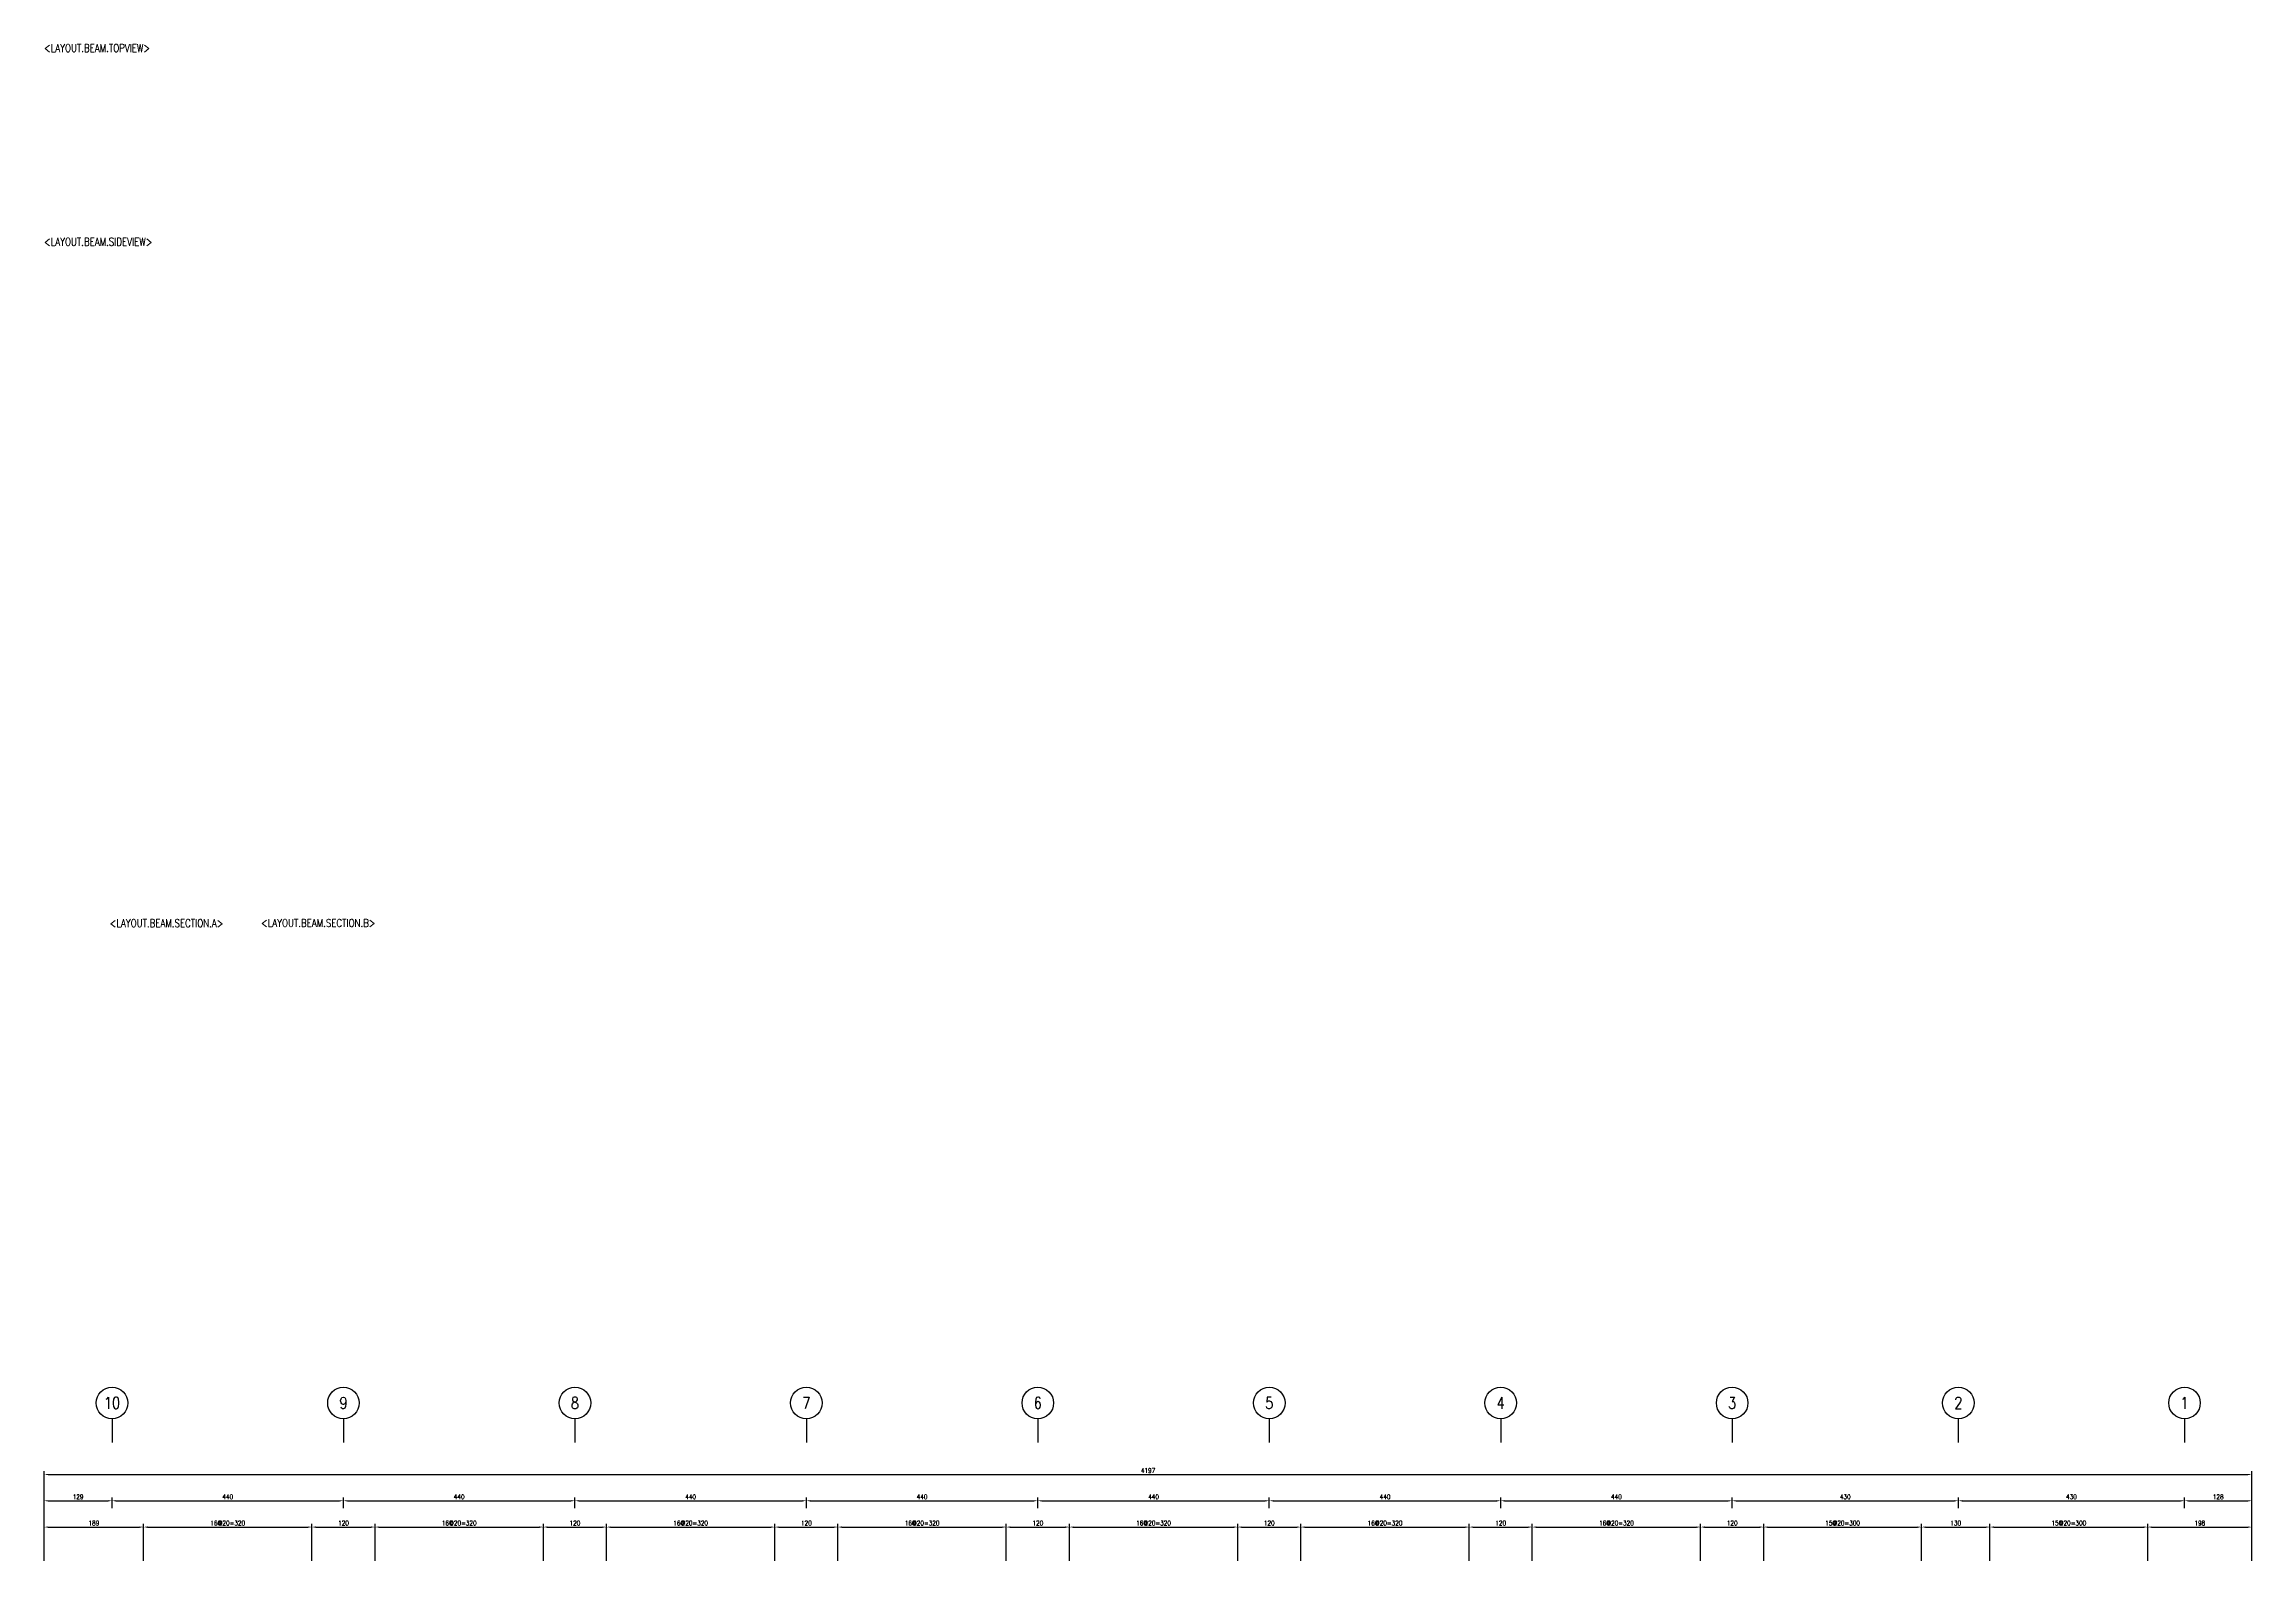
# Model space of a CAD drawing. Extents: x -4754 to 4976, y -19960 to 3841.
# Drawn here: x -265 to 3932, y 255 to 3145 of the extents above; entities that cross this region are included whole.
import ezdxf
from ezdxf.enums import TextEntityAlignment as Align

# ---------------------------------------------------------------- set-up
doc = ezdxf.new("R2010")
doc.units = 0
doc.header["$LTSCALE"] = 3
doc.layers.get('0').update_dxf_attribs({"linetype": 'CONTINUOUS'})
doc.layers.add('HB_0', color=7, linetype='CONTINUOUS', transparency=0.5)
doc.layers.add('HB_DIM', color=1, linetype='CONTINUOUS')
doc.layers.add('RCAD.PARM.Treatle', color=2, linetype='CONTINUOUS')
doc.styles.get("Standard").update_dxf_attribs({"font": 'ROMANS.shx', "width": 0.8, "bigfont": 'chineset.shx'})
doc.dimstyles.new('30', dxfattribs={"dimscale": 3, "dimtxt": 3, "dimasz": 2.5, "dimexe": 2, "dimexo": 2, "dimgap": 1, "dimtad": 1, "dimdsep": 46, "dimtxsty": 'Standard', "dimcen": 0, "dimclrd": 256, "dimclre": 256, "dimclrt": 2, "dimadec": 0, "dimazin": 0, "dimtfac": 1, "dimtix": 1, "dimtmove": 2, "dimatfit": 3, "dimfxl": 1, "dimtolj": 1, "dimtzin": 0, "dimarcsym": 0})

# ---------------------------------------------------------------- blocks, each defined once
blk = doc.blocks.new('*D65')
at = {"layer": 'HB_DIM', "linetype": 'Continuous', "lineweight": -2}
for p, q in [((-265.4, 261.2), (-265.4, 331.2)), ((-257.9, 325.2), (-83.9, 325.2)), ((-76.4, 261.2), (-76.4, 331.2))]:
    blk.add_line(p, q, dxfattribs=at)
at = {"layer": 'HB_DIM'}
for points in [[(-257.9, 326.4), (-257.9, 323.9), (-265.4, 325.2)], [(-83.9, 323.9), (-83.9, 326.4), (-76.4, 325.2)]]:
    blk.add_solid(points, dxfattribs=at)
at = {"layer": 'HB_DIM', "color": 2, "linetype": 'Continuous', "insert": (-170.9, 332.7), "char_height": 9, "attachment_point": 5, "rotation": 0}
blk.add_mtext('\\A1;189', dxfattribs=at)
blk = doc.blocks.new('*D66')
at = {"layer": 'HB_DIM', "linetype": 'Continuous', "lineweight": -2}
for p, q in [((-76.4, 261.2), (-76.4, 331.2)), ((-68.9, 325.2), (236.1, 325.2)), ((243.6, 261.2), (243.6, 331.2))]:
    blk.add_line(p, q, dxfattribs=at)
at = {"layer": 'HB_DIM'}
for points in [[(-68.9, 326.4), (-68.9, 323.9), (-76.4, 325.2)], [(236.1, 323.9), (236.1, 326.4), (243.6, 325.2)]]:
    blk.add_solid(points, dxfattribs=at)
at = {"layer": 'HB_DIM', "color": 2, "linetype": 'Continuous', "insert": (83.6, 332.7), "char_height": 9, "attachment_point": 5, "rotation": 0}
blk.add_mtext('\\A1;16@20=320', dxfattribs=at)
blk = doc.blocks.new('*D67')
at = {"layer": 'HB_DIM', "linetype": 'Continuous', "lineweight": -2}
for p, q in [((243.6, 261.2), (243.6, 331.2)), ((251.1, 325.2), (356.1, 325.2)), ((363.6, 261.2), (363.6, 331.2))]:
    blk.add_line(p, q, dxfattribs=at)
at = {"layer": 'HB_DIM'}
for points in [[(251.1, 326.4), (251.1, 323.9), (243.6, 325.2)], [(356.1, 323.9), (356.1, 326.4), (363.6, 325.2)]]:
    blk.add_solid(points, dxfattribs=at)
at = {"layer": 'HB_DIM', "color": 2, "linetype": 'Continuous', "insert": (303.6, 332.7), "char_height": 9, "attachment_point": 5, "rotation": 0}
blk.add_mtext('\\A1;120', dxfattribs=at)
blk = doc.blocks.new('*D68')
at = {"layer": 'HB_DIM', "linetype": 'Continuous', "lineweight": -2}
for p, q in [((363.6, 261.2), (363.6, 331.2)), ((371.1, 325.2), (676.1, 325.2)), ((683.6, 261.2), (683.6, 331.2))]:
    blk.add_line(p, q, dxfattribs=at)
at = {"layer": 'HB_DIM'}
for points in [[(371.1, 326.4), (371.1, 323.9), (363.6, 325.2)], [(676.1, 323.9), (676.1, 326.4), (683.6, 325.2)]]:
    blk.add_solid(points, dxfattribs=at)
at = {"layer": 'HB_DIM', "color": 2, "linetype": 'Continuous', "insert": (523.6, 332.7), "char_height": 9, "attachment_point": 5, "rotation": 0}
blk.add_mtext('\\A1;16@20=320', dxfattribs=at)
blk = doc.blocks.new('*D69')
at = {"layer": 'HB_DIM', "linetype": 'Continuous', "lineweight": -2}
for p, q in [((683.6, 261.2), (683.6, 331.2)), ((691.1, 325.2), (796.1, 325.2)), ((803.6, 261.2), (803.6, 331.2))]:
    blk.add_line(p, q, dxfattribs=at)
at = {"layer": 'HB_DIM'}
for points in [[(691.1, 326.4), (691.1, 323.9), (683.6, 325.2)], [(796.1, 323.9), (796.1, 326.4), (803.6, 325.2)]]:
    blk.add_solid(points, dxfattribs=at)
at = {"layer": 'HB_DIM', "color": 2, "linetype": 'Continuous', "insert": (743.6, 332.7), "char_height": 9, "attachment_point": 5, "rotation": 0}
blk.add_mtext('\\A1;120', dxfattribs=at)
blk = doc.blocks.new('*D70')
at = {"layer": 'HB_DIM', "linetype": 'Continuous', "lineweight": -2}
for p, q in [((803.6, 261.2), (803.6, 331.2)), ((811.1, 325.2), (1116.1, 325.2)), ((1123.6, 261.2), (1123.6, 331.2))]:
    blk.add_line(p, q, dxfattribs=at)
at = {"layer": 'HB_DIM'}
for points in [[(811.1, 326.4), (811.1, 323.9), (803.6, 325.2)], [(1116.1, 323.9), (1116.1, 326.4), (1123.6, 325.2)]]:
    blk.add_solid(points, dxfattribs=at)
at = {"layer": 'HB_DIM', "color": 2, "linetype": 'Continuous', "insert": (963.6, 332.7), "char_height": 9, "attachment_point": 5, "rotation": 0}
blk.add_mtext('\\A1;16@20=320', dxfattribs=at)
blk = doc.blocks.new('*D71')
at = {"layer": 'HB_DIM', "linetype": 'Continuous', "lineweight": -2}
for p, q in [((1123.6, 261.2), (1123.6, 331.2)), ((1131.1, 325.2), (1236.1, 325.2)), ((1243.6, 261.2), (1243.6, 331.2))]:
    blk.add_line(p, q, dxfattribs=at)
at = {"layer": 'HB_DIM'}
for points in [[(1131.1, 326.4), (1131.1, 323.9), (1123.6, 325.2)], [(1236.1, 323.9), (1236.1, 326.4), (1243.6, 325.2)]]:
    blk.add_solid(points, dxfattribs=at)
at = {"layer": 'HB_DIM', "color": 2, "linetype": 'Continuous', "insert": (1183.6, 332.7), "char_height": 9, "attachment_point": 5, "rotation": 0}
blk.add_mtext('\\A1;120', dxfattribs=at)
blk = doc.blocks.new('*D72')
at = {"layer": 'HB_DIM', "linetype": 'Continuous', "lineweight": -2}
for p, q in [((1243.6, 261.2), (1243.6, 331.2)), ((1251.1, 325.2), (1556.1, 325.2)), ((1563.6, 261.2), (1563.6, 331.2))]:
    blk.add_line(p, q, dxfattribs=at)
at = {"layer": 'HB_DIM'}
for points in [[(1251.1, 326.4), (1251.1, 323.9), (1243.6, 325.2)], [(1556.1, 323.9), (1556.1, 326.4), (1563.6, 325.2)]]:
    blk.add_solid(points, dxfattribs=at)
at = {"layer": 'HB_DIM', "color": 2, "linetype": 'Continuous', "insert": (1403.6, 332.7), "char_height": 9, "attachment_point": 5, "rotation": 0}
blk.add_mtext('\\A1;16@20=320', dxfattribs=at)
blk = doc.blocks.new('*D73')
at = {"layer": 'HB_DIM', "linetype": 'Continuous', "lineweight": -2}
for p, q in [((1563.6, 261.2), (1563.6, 331.2)), ((1571.1, 325.2), (1676.1, 325.2)), ((1683.6, 261.2), (1683.6, 331.2))]:
    blk.add_line(p, q, dxfattribs=at)
at = {"layer": 'HB_DIM'}
for points in [[(1571.1, 326.4), (1571.1, 323.9), (1563.6, 325.2)], [(1676.1, 323.9), (1676.1, 326.4), (1683.6, 325.2)]]:
    blk.add_solid(points, dxfattribs=at)
at = {"layer": 'HB_DIM', "color": 2, "linetype": 'Continuous', "insert": (1623.6, 332.7), "char_height": 9, "attachment_point": 5, "rotation": 0}
blk.add_mtext('\\A1;120', dxfattribs=at)
blk = doc.blocks.new('*D74')
at = {"layer": 'HB_DIM', "linetype": 'Continuous', "lineweight": -2}
for p, q in [((1683.6, 261.2), (1683.6, 331.2)), ((1691.1, 325.2), (1996.1, 325.2)), ((2003.6, 261.2), (2003.6, 331.2))]:
    blk.add_line(p, q, dxfattribs=at)
at = {"layer": 'HB_DIM'}
for points in [[(1691.1, 326.4), (1691.1, 323.9), (1683.6, 325.2)], [(1996.1, 323.9), (1996.1, 326.4), (2003.6, 325.2)]]:
    blk.add_solid(points, dxfattribs=at)
at = {"layer": 'HB_DIM', "color": 2, "linetype": 'Continuous', "insert": (1843.6, 332.7), "char_height": 9, "attachment_point": 5, "rotation": 0}
blk.add_mtext('\\A1;16@20=320', dxfattribs=at)
blk = doc.blocks.new('*D75')
at = {"layer": 'HB_DIM', "linetype": 'Continuous', "lineweight": -2}
for p, q in [((2003.6, 261.2), (2003.6, 331.2)), ((2011.1, 325.2), (2116.1, 325.2)), ((2123.6, 261.2), (2123.6, 331.2))]:
    blk.add_line(p, q, dxfattribs=at)
at = {"layer": 'HB_DIM'}
for points in [[(2011.1, 326.4), (2011.1, 323.9), (2003.6, 325.2)], [(2116.1, 323.9), (2116.1, 326.4), (2123.6, 325.2)]]:
    blk.add_solid(points, dxfattribs=at)
at = {"layer": 'HB_DIM', "color": 2, "linetype": 'Continuous', "insert": (2063.6, 332.7), "char_height": 9, "attachment_point": 5, "rotation": 0}
blk.add_mtext('\\A1;120', dxfattribs=at)
blk = doc.blocks.new('*D76')
at = {"layer": 'HB_DIM', "linetype": 'Continuous', "lineweight": -2}
for p, q in [((2123.6, 261.2), (2123.6, 331.2)), ((2131.1, 325.2), (2436.1, 325.2)), ((2443.6, 261.2), (2443.6, 331.2))]:
    blk.add_line(p, q, dxfattribs=at)
at = {"layer": 'HB_DIM'}
for points in [[(2131.1, 326.4), (2131.1, 323.9), (2123.6, 325.2)], [(2436.1, 323.9), (2436.1, 326.4), (2443.6, 325.2)]]:
    blk.add_solid(points, dxfattribs=at)
at = {"layer": 'HB_DIM', "color": 2, "linetype": 'Continuous', "insert": (2283.6, 332.7), "char_height": 9, "attachment_point": 5, "rotation": 0}
blk.add_mtext('\\A1;16@20=320', dxfattribs=at)
blk = doc.blocks.new('*D77')
at = {"layer": 'HB_DIM', "linetype": 'Continuous', "lineweight": -2}
for p, q in [((2443.6, 261.2), (2443.6, 331.2)), ((2451.1, 325.2), (2556.1, 325.2)), ((2563.6, 261.2), (2563.6, 331.2))]:
    blk.add_line(p, q, dxfattribs=at)
at = {"layer": 'HB_DIM'}
for points in [[(2451.1, 326.4), (2451.1, 323.9), (2443.6, 325.2)], [(2556.1, 323.9), (2556.1, 326.4), (2563.6, 325.2)]]:
    blk.add_solid(points, dxfattribs=at)
at = {"layer": 'HB_DIM', "color": 2, "linetype": 'Continuous', "insert": (2503.6, 332.7), "char_height": 9, "attachment_point": 5, "rotation": 0}
blk.add_mtext('\\A1;120', dxfattribs=at)
blk = doc.blocks.new('*D78')
at = {"layer": 'HB_DIM', "linetype": 'Continuous', "lineweight": -2}
for p, q in [((2563.6, 261.2), (2563.6, 331.2)), ((2571.1, 325.2), (2876.1, 325.2)), ((2883.6, 261.2), (2883.6, 331.2))]:
    blk.add_line(p, q, dxfattribs=at)
at = {"layer": 'HB_DIM'}
for points in [[(2571.1, 326.4), (2571.1, 323.9), (2563.6, 325.2)], [(2876.1, 323.9), (2876.1, 326.4), (2883.6, 325.2)]]:
    blk.add_solid(points, dxfattribs=at)
at = {"layer": 'HB_DIM', "color": 2, "linetype": 'Continuous', "insert": (2723.6, 332.7), "char_height": 9, "attachment_point": 5, "rotation": 0}
blk.add_mtext('\\A1;16@20=320', dxfattribs=at)
blk = doc.blocks.new('*D79')
at = {"layer": 'HB_DIM', "linetype": 'Continuous', "lineweight": -2}
for p, q in [((2883.6, 261.2), (2883.6, 331.2)), ((2891.1, 325.2), (2996.1, 325.2)), ((3003.6, 261.2), (3003.6, 331.2))]:
    blk.add_line(p, q, dxfattribs=at)
at = {"layer": 'HB_DIM'}
for points in [[(2891.1, 326.4), (2891.1, 323.9), (2883.6, 325.2)], [(2996.1, 323.9), (2996.1, 326.4), (3003.6, 325.2)]]:
    blk.add_solid(points, dxfattribs=at)
at = {"layer": 'HB_DIM', "color": 2, "linetype": 'Continuous', "insert": (2943.6, 332.7), "char_height": 9, "attachment_point": 5, "rotation": 0}
blk.add_mtext('\\A1;120', dxfattribs=at)
blk = doc.blocks.new('*D80')
at = {"layer": 'HB_DIM', "linetype": 'Continuous', "lineweight": -2}
for p, q in [((3003.6, 261.2), (3003.6, 331.2)), ((3011.1, 325.2), (3296.1, 325.2)), ((3303.6, 261.2), (3303.6, 331.2))]:
    blk.add_line(p, q, dxfattribs=at)
at = {"layer": 'HB_DIM'}
for points in [[(3011.1, 326.4), (3011.1, 323.9), (3003.6, 325.2)], [(3296.1, 323.9), (3296.1, 326.4), (3303.6, 325.2)]]:
    blk.add_solid(points, dxfattribs=at)
at = {"layer": 'HB_DIM', "color": 2, "linetype": 'Continuous', "insert": (3153.6, 332.7), "char_height": 9, "attachment_point": 5, "rotation": 0}
blk.add_mtext('\\A1;15@20=300', dxfattribs=at)
blk = doc.blocks.new('*D81')
at = {"layer": 'HB_DIM', "linetype": 'Continuous', "lineweight": -2}
for p, q in [((3303.6, 261.2), (3303.6, 331.2)), ((3311.1, 325.2), (3426.1, 325.2)), ((3433.6, 261.2), (3433.6, 331.2))]:
    blk.add_line(p, q, dxfattribs=at)
at = {"layer": 'HB_DIM'}
for points in [[(3311.1, 326.4), (3311.1, 323.9), (3303.6, 325.2)], [(3426.1, 323.9), (3426.1, 326.4), (3433.6, 325.2)]]:
    blk.add_solid(points, dxfattribs=at)
at = {"layer": 'HB_DIM', "color": 2, "linetype": 'Continuous', "insert": (3368.6, 332.7), "char_height": 9, "attachment_point": 5, "rotation": 0}
blk.add_mtext('\\A1;130', dxfattribs=at)
blk = doc.blocks.new('*D82')
at = {"layer": 'HB_DIM', "linetype": 'Continuous', "lineweight": -2}
for p, q in [((3433.6, 261.2), (3433.6, 331.2)), ((3441.1, 325.2), (3726.1, 325.2)), ((3733.6, 261.2), (3733.6, 331.2))]:
    blk.add_line(p, q, dxfattribs=at)
at = {"layer": 'HB_DIM'}
for points in [[(3441.1, 326.4), (3441.1, 323.9), (3433.6, 325.2)], [(3726.1, 323.9), (3726.1, 326.4), (3733.6, 325.2)]]:
    blk.add_solid(points, dxfattribs=at)
at = {"layer": 'HB_DIM', "color": 2, "linetype": 'Continuous', "insert": (3583.6, 332.7), "char_height": 9, "attachment_point": 5, "rotation": 0}
blk.add_mtext('\\A1;15@20=300', dxfattribs=at)
blk = doc.blocks.new('*D83')
at = {"layer": 'HB_DIM', "linetype": 'Continuous', "lineweight": -2}
for p, q in [((3733.6, 261.2), (3733.6, 331.2)), ((3741.1, 325.2), (3924.1, 325.2)), ((3931.6, 261.2), (3931.6, 331.2))]:
    blk.add_line(p, q, dxfattribs=at)
at = {"layer": 'HB_DIM'}
for points in [[(3741.1, 326.4), (3741.1, 323.9), (3733.6, 325.2)], [(3924.1, 323.9), (3924.1, 326.4), (3931.6, 325.2)]]:
    blk.add_solid(points, dxfattribs=at)
at = {"layer": 'HB_DIM', "color": 2, "linetype": 'Continuous', "insert": (3832.6, 332.7), "char_height": 9, "attachment_point": 5, "rotation": 0}
blk.add_mtext('\\A1;198', dxfattribs=at)
blk = doc.blocks.new('*D84')
at = {"layer": 'HB_DIM', "linetype": 'Continuous', "lineweight": -2}
for p, q in [((-265.4, 261.2), (-265.4, 431.2)), ((-257.9, 425.2), (3924.1, 425.2)), ((3931.6, 261.2), (3931.6, 431.2))]:
    blk.add_line(p, q, dxfattribs=at)
at = {"layer": 'HB_DIM'}
for points in [[(-257.9, 426.4), (-257.9, 423.9), (-265.4, 425.2)], [(3924.1, 423.9), (3924.1, 426.4), (3931.6, 425.2)]]:
    blk.add_solid(points, dxfattribs=at)
at = {"layer": 'HB_DIM', "color": 2, "linetype": 'Continuous', "insert": (1833.1, 432.7), "char_height": 9, "attachment_point": 5, "rotation": 0}
blk.add_mtext('\\A1;4197', dxfattribs=at)
blk = doc.blocks.new('*D85')
at = {"layer": 'HB_DIM', "linetype": 'Continuous', "lineweight": -2}
for p, q in [((-265.4, 261.2), (-265.4, 381.2)), ((-136.4, 361.2), (-136.4, 381.2)), ((-257.9, 375.2), (-143.9, 375.2))]:
    blk.add_line(p, q, dxfattribs=at)
at = {"layer": 'HB_DIM'}
for points in [[(-257.9, 376.4), (-257.9, 373.9), (-265.4, 375.2)], [(-143.9, 373.9), (-143.9, 376.4), (-136.4, 375.2)]]:
    blk.add_solid(points, dxfattribs=at)
at = {"layer": 'HB_DIM', "color": 2, "linetype": 'Continuous', "insert": (-200.9, 382.7), "char_height": 9, "attachment_point": 5, "rotation": 0}
blk.add_mtext('\\A1;129', dxfattribs=at)
blk = doc.blocks.new('*D86')
at = {"layer": 'HB_DIM', "linetype": 'Continuous', "lineweight": -2}
for p, q in [((-136.4, 361.2), (-136.4, 381.2)), ((303.6, 361.2), (303.6, 381.2)), ((-128.9, 375.2), (296.1, 375.2))]:
    blk.add_line(p, q, dxfattribs=at)
at = {"layer": 'HB_DIM'}
for points in [[(-128.9, 376.4), (-128.9, 373.9), (-136.4, 375.2)], [(296.1, 373.9), (296.1, 376.4), (303.6, 375.2)]]:
    blk.add_solid(points, dxfattribs=at)
at = {"layer": 'HB_DIM', "color": 2, "linetype": 'Continuous', "insert": (83.6, 382.7), "char_height": 9, "attachment_point": 5, "rotation": 0}
blk.add_mtext('\\A1;440', dxfattribs=at)
blk = doc.blocks.new('*D87')
at = {"layer": 'HB_DIM', "linetype": 'Continuous', "lineweight": -2}
for p, q in [((303.6, 361.2), (303.6, 381.2)), ((743.6, 361.2), (743.6, 381.2)), ((311.1, 375.2), (736.1, 375.2))]:
    blk.add_line(p, q, dxfattribs=at)
at = {"layer": 'HB_DIM'}
for points in [[(311.1, 376.4), (311.1, 373.9), (303.6, 375.2)], [(736.1, 373.9), (736.1, 376.4), (743.6, 375.2)]]:
    blk.add_solid(points, dxfattribs=at)
at = {"layer": 'HB_DIM', "color": 2, "linetype": 'Continuous', "insert": (523.6, 382.7), "char_height": 9, "attachment_point": 5, "rotation": 0}
blk.add_mtext('\\A1;440', dxfattribs=at)
blk = doc.blocks.new('*D88')
at = {"layer": 'HB_DIM', "linetype": 'Continuous', "lineweight": -2}
for p, q in [((743.6, 361.2), (743.6, 381.2)), ((1183.6, 361.2), (1183.6, 381.2)), ((751.1, 375.2), (1176.1, 375.2))]:
    blk.add_line(p, q, dxfattribs=at)
at = {"layer": 'HB_DIM'}
for points in [[(751.1, 376.4), (751.1, 373.9), (743.6, 375.2)], [(1176.1, 373.9), (1176.1, 376.4), (1183.6, 375.2)]]:
    blk.add_solid(points, dxfattribs=at)
at = {"layer": 'HB_DIM', "color": 2, "linetype": 'Continuous', "insert": (963.6, 382.7), "char_height": 9, "attachment_point": 5, "rotation": 0}
blk.add_mtext('\\A1;440', dxfattribs=at)
blk = doc.blocks.new('*D89')
at = {"layer": 'HB_DIM', "linetype": 'Continuous', "lineweight": -2}
for p, q in [((1183.6, 361.2), (1183.6, 381.2)), ((1623.6, 361.2), (1623.6, 381.2)), ((1191.1, 375.2), (1616.1, 375.2))]:
    blk.add_line(p, q, dxfattribs=at)
at = {"layer": 'HB_DIM'}
for points in [[(1191.1, 376.4), (1191.1, 373.9), (1183.6, 375.2)], [(1616.1, 373.9), (1616.1, 376.4), (1623.6, 375.2)]]:
    blk.add_solid(points, dxfattribs=at)
at = {"layer": 'HB_DIM', "color": 2, "linetype": 'Continuous', "insert": (1403.6, 382.7), "char_height": 9, "attachment_point": 5, "rotation": 0}
blk.add_mtext('\\A1;440', dxfattribs=at)
blk = doc.blocks.new('*D90')
at = {"layer": 'HB_DIM', "linetype": 'Continuous', "lineweight": -2}
for p, q in [((1623.6, 361.2), (1623.6, 381.2)), ((2063.6, 361.2), (2063.6, 381.2)), ((1631.1, 375.2), (2056.1, 375.2))]:
    blk.add_line(p, q, dxfattribs=at)
at = {"layer": 'HB_DIM'}
for points in [[(1631.1, 376.4), (1631.1, 373.9), (1623.6, 375.2)], [(2056.1, 373.9), (2056.1, 376.4), (2063.6, 375.2)]]:
    blk.add_solid(points, dxfattribs=at)
at = {"layer": 'HB_DIM', "color": 2, "linetype": 'Continuous', "insert": (1843.6, 382.7), "char_height": 9, "attachment_point": 5, "rotation": 0}
blk.add_mtext('\\A1;440', dxfattribs=at)
blk = doc.blocks.new('*D91')
at = {"layer": 'HB_DIM', "linetype": 'Continuous', "lineweight": -2}
for p, q in [((2063.6, 361.2), (2063.6, 381.2)), ((2503.6, 361.2), (2503.6, 381.2)), ((2071.1, 375.2), (2496.1, 375.2))]:
    blk.add_line(p, q, dxfattribs=at)
at = {"layer": 'HB_DIM'}
for points in [[(2071.1, 376.4), (2071.1, 373.9), (2063.6, 375.2)], [(2496.1, 373.9), (2496.1, 376.4), (2503.6, 375.2)]]:
    blk.add_solid(points, dxfattribs=at)
at = {"layer": 'HB_DIM', "color": 2, "linetype": 'Continuous', "insert": (2283.6, 382.7), "char_height": 9, "attachment_point": 5, "rotation": 0}
blk.add_mtext('\\A1;440', dxfattribs=at)
blk = doc.blocks.new('*D92')
at = {"layer": 'HB_DIM', "linetype": 'Continuous', "lineweight": -2}
for p, q in [((2503.6, 361.2), (2503.6, 381.2)), ((2943.6, 361.2), (2943.6, 381.2)), ((2511.1, 375.2), (2936.1, 375.2))]:
    blk.add_line(p, q, dxfattribs=at)
at = {"layer": 'HB_DIM'}
for points in [[(2511.1, 376.4), (2511.1, 373.9), (2503.6, 375.2)], [(2936.1, 373.9), (2936.1, 376.4), (2943.6, 375.2)]]:
    blk.add_solid(points, dxfattribs=at)
at = {"layer": 'HB_DIM', "color": 2, "linetype": 'Continuous', "insert": (2723.6, 382.7), "char_height": 9, "attachment_point": 5, "rotation": 0}
blk.add_mtext('\\A1;440', dxfattribs=at)
blk = doc.blocks.new('*D93')
at = {"layer": 'HB_DIM', "linetype": 'Continuous', "lineweight": -2}
for p, q in [((2943.6, 361.2), (2943.6, 381.2)), ((3373.6, 361.2), (3373.6, 381.2)), ((2951.1, 375.2), (3366.1, 375.2))]:
    blk.add_line(p, q, dxfattribs=at)
at = {"layer": 'HB_DIM'}
for points in [[(2951.1, 376.4), (2951.1, 373.9), (2943.6, 375.2)], [(3366.1, 373.9), (3366.1, 376.4), (3373.6, 375.2)]]:
    blk.add_solid(points, dxfattribs=at)
at = {"layer": 'HB_DIM', "color": 2, "linetype": 'Continuous', "insert": (3158.6, 382.7), "char_height": 9, "attachment_point": 5, "rotation": 0}
blk.add_mtext('\\A1;430', dxfattribs=at)
blk = doc.blocks.new('*D94')
at = {"layer": 'HB_DIM', "linetype": 'Continuous', "lineweight": -2}
for p, q in [((3373.6, 361.2), (3373.6, 381.2)), ((3803.6, 361.2), (3803.6, 381.2)), ((3381.1, 375.2), (3796.1, 375.2))]:
    blk.add_line(p, q, dxfattribs=at)
at = {"layer": 'HB_DIM'}
for points in [[(3381.1, 376.4), (3381.1, 373.9), (3373.6, 375.2)], [(3796.1, 373.9), (3796.1, 376.4), (3803.6, 375.2)]]:
    blk.add_solid(points, dxfattribs=at)
at = {"layer": 'HB_DIM', "color": 2, "linetype": 'Continuous', "insert": (3588.6, 382.7), "char_height": 9, "attachment_point": 5, "rotation": 0}
blk.add_mtext('\\A1;430', dxfattribs=at)
blk = doc.blocks.new('*D95')
at = {"layer": 'HB_DIM', "linetype": 'Continuous', "lineweight": -2}
for p, q in [((3803.6, 361.2), (3803.6, 381.2)), ((3931.6, 261.2), (3931.6, 381.2)), ((3811.1, 375.2), (3924.1, 375.2))]:
    blk.add_line(p, q, dxfattribs=at)
at = {"layer": 'HB_DIM'}
for points in [[(3811.1, 376.4), (3811.1, 373.9), (3803.6, 375.2)], [(3924.1, 373.9), (3924.1, 376.4), (3931.6, 375.2)]]:
    blk.add_solid(points, dxfattribs=at)
at = {"layer": 'HB_DIM', "color": 2, "linetype": 'Continuous', "insert": (3867.6, 382.7), "char_height": 9, "attachment_point": 5, "rotation": 0}
blk.add_mtext('\\A1;128', dxfattribs=at)
blk = doc.blocks.new('line_guide')
at = {"color": 4, "linetype": 'Continuous'}
blk.add_line((0, 0), (0, -45), dxfattribs=at)
blk.add_circle((0, 30), 30, dxfattribs=at)
at = {"color": 4, "linetype": 'Continuous', "width": 0.8}
blk.add_attdef('A', text='', height=22.5, dxfattribs=at).set_placement((0, 30), align=Align.MIDDLE)

msp = doc.modelspace()

# ---------------------------------------------------------------- block references
at = {"layer": 'HB_0', "linetype": 'Continuous'}
for p, values in [((-136.427, 531.198), {'A': '10'}), ((303.573, 531.198), {'A': '9'}), ((743.573, 531.198), {'A': '8'}), ((1183.573, 531.198), {'A': '7'}), ((1623.573, 531.198), {'A': '6'}), ((2063.573, 531.198), {'A': '5'}), ((2503.573, 531.198), {'A': '4'}), ((2943.573, 531.198), {'A': '3'}), ((3373.573, 531.198), {'A': '2'}), ((3803.573, 531.198), {'A': '1'})]:
    msp.add_blockref('line_guide', p, dxfattribs=at).add_auto_attribs(values)

# ---------------------------------------------------------------- texts
at = {"layer": 'RCAD.PARM.Treatle', "color": 4, "linetype": 'Continuous', "width": 0.8}
for s, p in [('<LAYOUT.BEAM.TOPVIEW>', (-265.277, 3125.95)), ('<LAYOUT.BEAM.SIDEVIEW>', (-265.427, 2757.507))]:
    msp.add_text(s, height=15, rotation=360, dxfattribs=at).set_placement(p, align=Align.BOTTOM_LEFT)
for s, p in [('<LAYOUT.BEAM.SECTION.A>', (-140.466, 1466.211)), ('<LAYOUT.BEAM.SECTION.B>', (147.252, 1466.577))]:
    msp.add_text(s, height=15, rotation=360, dxfattribs=at).set_placement(p)

# ---------------------------------------------------------------- dimensions: what is measured, and where the dimension line sits
at = {"layer": 'HB_DIM', "linetype": 'Continuous'}
for base, p1, p2, picture, middle in [((3931.573, 425.198), (-265.427, 255.198), (3931.573, 255.198), '*D84', (1833.073, 432.698)), ((-136.427, 375.198), (-265.427, 255.198), (-136.427, 355.198, 2521), '*D85', (-200.927, 382.698)), ((303.573, 375.198), (-136.427, 355.198, 2521), (303.573, 355.198, 2081), '*D86', (83.573, 382.698)), ((743.573, 375.198), (303.573, 355.198, 2081), (743.573, 355.198, 1641), '*D87', (523.573, 382.698)), ((1183.573, 375.198), (743.573, 355.198, 1641), (1183.573, 355.198, 1201), '*D88', (963.573, 382.698)), ((1623.573, 375.198), (1183.573, 355.198, 1201), (1623.573, 355.198, 761), '*D89', (1403.573, 382.698)), ((2063.573, 375.198), (1623.573, 355.198, 761), (2063.573, 355.198, 321), '*D90', (1843.573, 382.698)), ((2503.573, 375.198), (2063.573, 355.198, 321), (2503.573, 355.198, -119), '*D91', (2283.573, 382.698)), ((2943.573, 375.198), (2503.573, 355.198, -119), (2943.573, 355.198, -559), '*D92', (2723.573, 382.698)), ((3373.573, 375.198), (2943.573, 355.198, -559), (3373.573, 355.198, -989), '*D93', (3158.573, 382.698)), ((3803.573, 375.198), (3373.573, 355.198, -989), (3803.573, 355.198, -1419), '*D94', (3588.573, 382.698)), ((3931.573, 375.198), (3803.573, 355.198, -1419), (3931.573, 255.198), '*D95', (3867.573, 382.698)), ((-76.427, 325.198), (-265.427, 255.198), (-76.427, 255.198, 45.395), '*D65', (-170.927, 332.698)), ((363.573, 325.198), (243.573, 255.198, 45.395), (363.573, 255.198, 45.395), '*D67', (303.573, 332.698)), ((803.573, 325.198), (683.573, 255.198, 45.395), (803.573, 255.198, 45.395), '*D69', (743.573, 332.698)), ((1243.573, 325.198), (1123.573, 255.198, 45.395), (1243.573, 255.198, 45.395), '*D71', (1183.573, 332.698)), ((1683.573, 325.198), (1563.573, 255.198, 45.395), (1683.573, 255.198, 45.395), '*D73', (1623.573, 332.698)), ((2123.573, 325.198), (2003.573, 255.198, 45.395), (2123.573, 255.198, 45.395), '*D75', (2063.573, 332.698)), ((2563.573, 325.198), (2443.573, 255.198, 45.395), (2563.573, 255.198, 45.395), '*D77', (2503.573, 332.698)), ((3003.573, 325.198), (2883.573, 255.198, 45.395), (3003.573, 255.198, 45.395), '*D79', (2943.573, 332.698)), ((3433.573, 325.198), (3303.573, 255.198, 45.395), (3433.573, 255.198, 45.395), '*D81', (3368.573, 332.698)), ((3931.573, 325.198), (3733.573, 255.198, 45.395), (3931.573, 255.198), '*D83', (3832.573, 332.698))]:
    dim = msp.add_linear_dim(base=base, p1=p1, p2=p2, angle=0, dimstyle='30', override={"dimdec": 0, "dimpost": '<>'}, dxfattribs=at)
    dim.commit()
    dim.dimension.update_dxf_attribs({"geometry": picture, "text_midpoint": middle})
for base, p1, p2, text, picture, middle in [((243.573, 325.198), (-76.427, 255.198, 45.395), (243.573, 255.198, 45.395), '16@20=<>', '*D66', (83.573, 332.698)), ((683.573, 325.198), (363.573, 255.198, 45.395), (683.573, 255.198, 45.395), '16@20=<>', '*D68', (523.573, 332.698)), ((1123.573, 325.198), (803.573, 255.198, 45.395), (1123.573, 255.198, 45.395), '16@20=<>', '*D70', (963.573, 332.698)), ((1563.573, 325.198), (1243.573, 255.198, 45.395), (1563.573, 255.198, 45.395), '16@20=<>', '*D72', (1403.573, 332.698)), ((2003.573, 325.198), (1683.573, 255.198, 45.395), (2003.573, 255.198, 45.395), '16@20=<>', '*D74', (1843.573, 332.698)), ((2443.573, 325.198), (2123.573, 255.198, 45.395), (2443.573, 255.198, 45.395), '16@20=<>', '*D76', (2283.573, 332.698)), ((2883.573, 325.198), (2563.573, 255.198, 45.395), (2883.573, 255.198, 45.395), '16@20=<>', '*D78', (2723.573, 332.698)), ((3303.573, 325.198), (3003.573, 255.198, 45.395), (3303.573, 255.198, 45.395), '15@20=<>', '*D80', (3153.573, 332.698)), ((3733.573, 325.198), (3433.573, 255.198, 45.395), (3733.573, 255.198, 45.395), '15@20=<>', '*D82', (3583.573, 332.698))]:
    dim = msp.add_linear_dim(base=base, p1=p1, p2=p2, angle=0, text=text, dimstyle='30', override={"dimdec": 0, "dimpost": '<>'}, dxfattribs=at)
    dim.commit()
    dim.dimension.update_dxf_attribs({"geometry": picture, "text_midpoint": middle})

doc.saveas('drawing.dxf')
